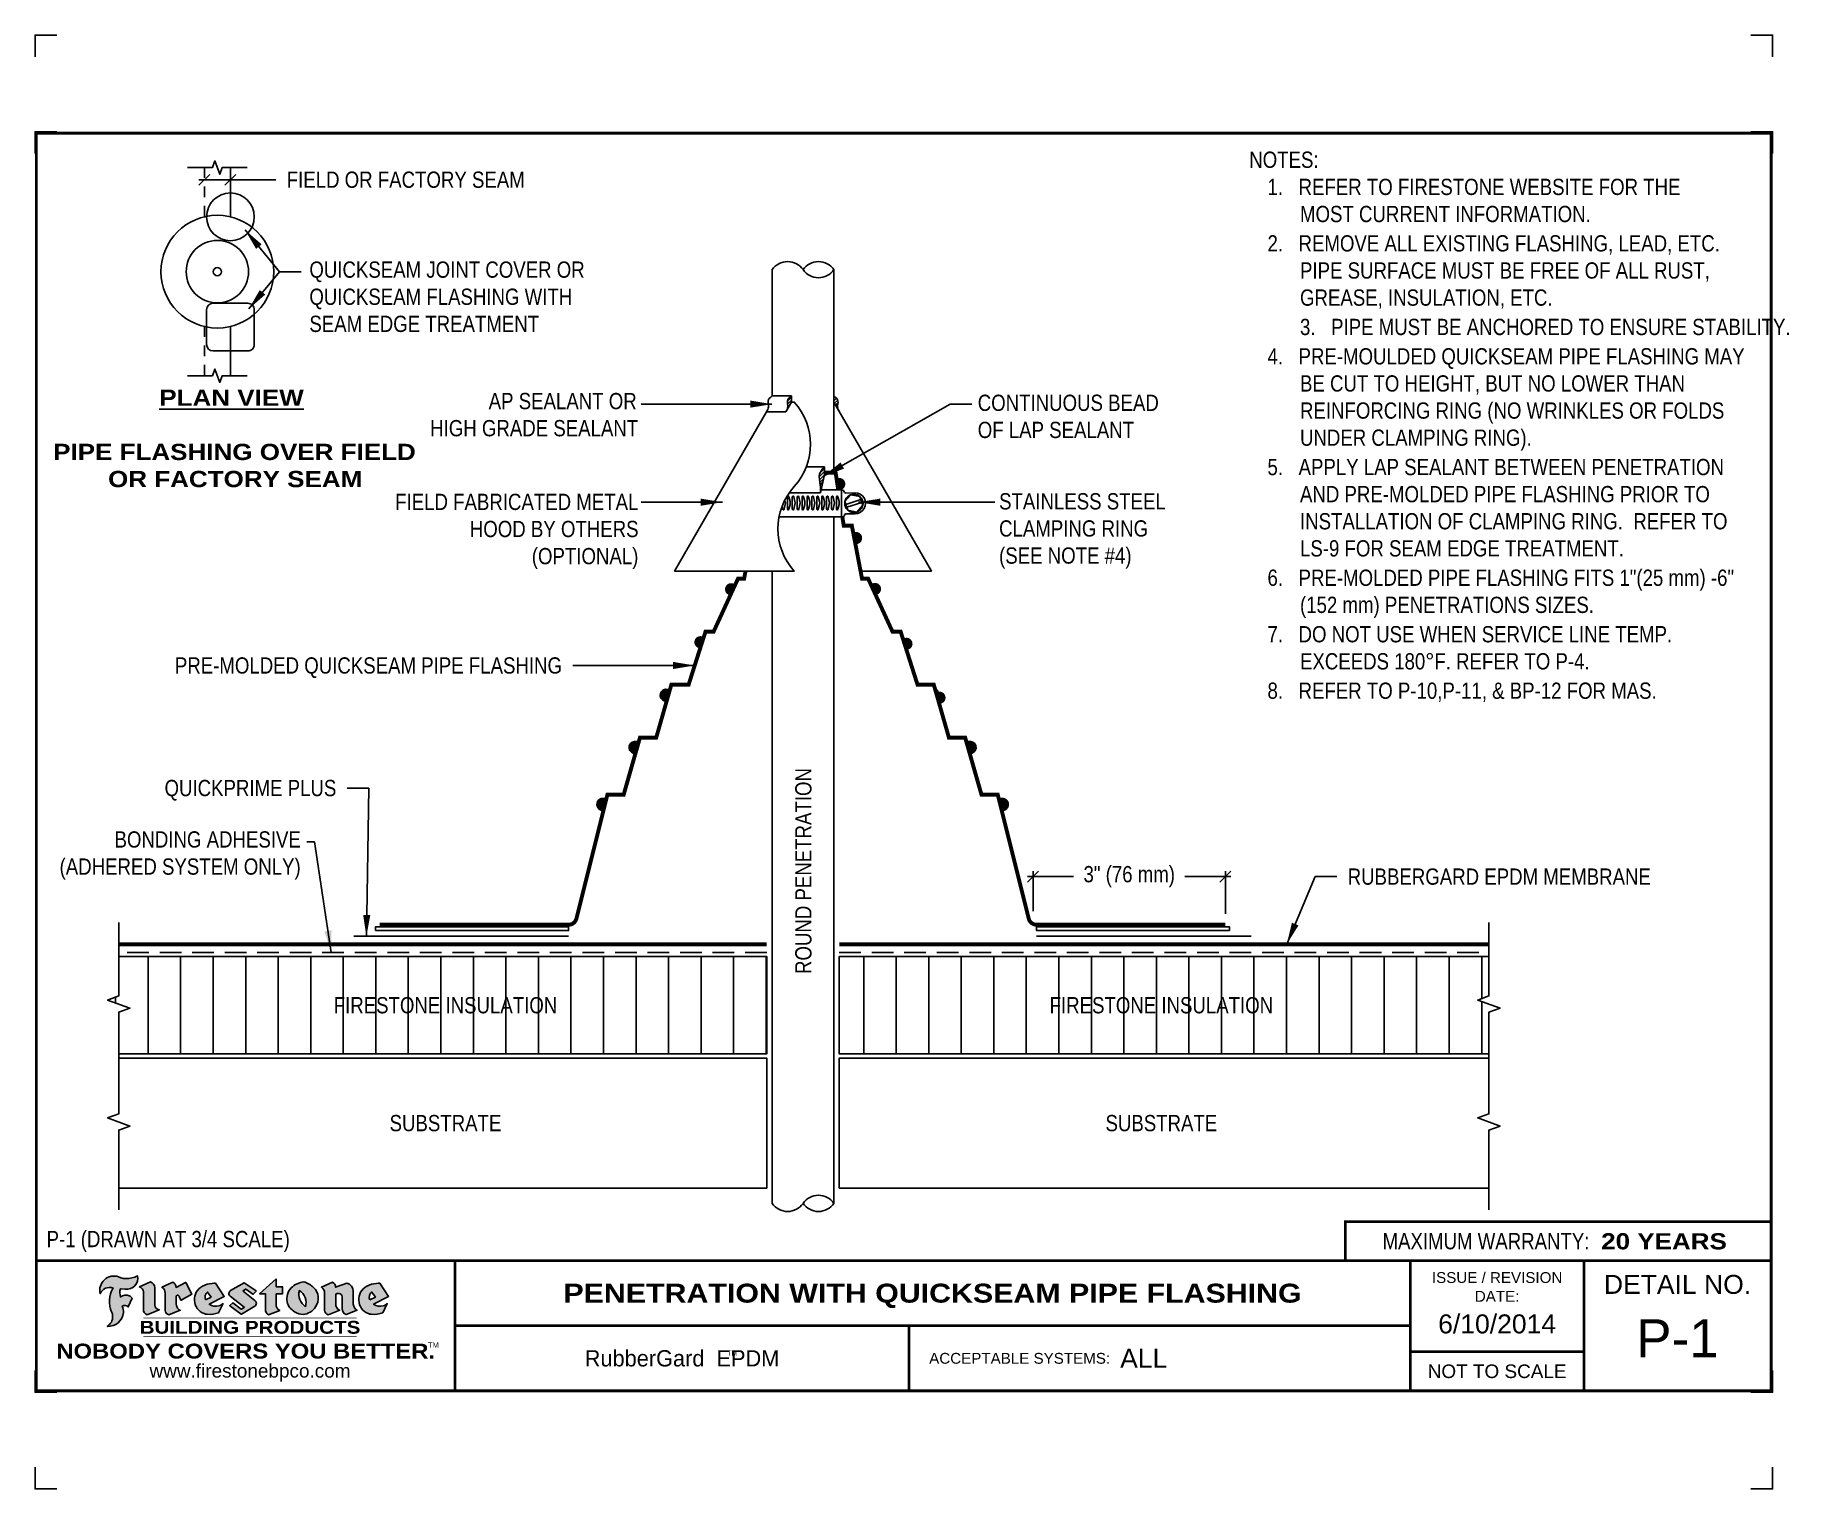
# Model space of a CAD drawing. Header units: inches. Extents: x 99.4 to 119.7, y -266 to -249.2.
import ezdxf
from ezdxf.enums import TextEntityAlignment as Align

# ---------------------------------------------------------------- set-up
doc = ezdxf.new("R2010")
doc.units = ezdxf.units.IN
doc.header["$MEASUREMENT"] = 0
doc.linetypes.add('HIDDEN', pattern=[0.375, 0.25, -0.125])
doc.linetypes.add('HIDDEN2', pattern=[0.1875, 0.125, -0.0625])
doc.layers.get('0').update_dxf_attribs({"linetype": 'CONTINUOUS'})
doc.layers.get('DEFPOINTS').update_dxf_attribs({"linetype": 'CONTINUOUS'})
for name, color, linetype in [('FSBP-ACCESSORY-OTHER', 7, 'CONTINUOUS'), ('FSBP-ADHESIVE', 1, 'HIDDEN'), ('FSBP-ANNO-NOTE', 7, 'CONTINUOUS'), ('FSBP-INSULATION', 7, 'CONTINUOUS'), ('FSBP-MEMBRANE', 7, 'CONTINUOUS'), ('FSBP-OTHER', 7, 'CONTINUOUS'), ('FSBP-SEALANTS', 1, 'CONTINUOUS'), ('FSBP-SUBSTRATE-GENERIC', 9, 'CONTINUOUS'), ('FSBP-TTLB', 7, 'CONTINUOUS'), ('FSBP-TTLB-BORDER', 7, 'CONTINUOUS'), ('FSBP-TTLB-TEXT', 7, 'CONTINUOUS')]:
    doc.layers.add(name, color=color, linetype=linetype)
doc.styles.add('FSBP_ARIAL', font='arial.ttf')
doc.styles.add('FSBP_ARIAL_BOLD', font='')
doc.styles.add('FSBP_ARIAL_NAR', font='ARIALN.TTF')
doc.styles.add('FSBP_BANKGOTHIC', font='bgothm.ttf')
doc.styles.get('FSBP_ARIAL_BOLD').set_extended_font_data('Arial Black')
doc.linetypes.add('ZIGZAG', pattern='A,0.0001,-0.2,[131,ltypeshp.shx,S=0.2,R=0,X=-0.2,Y=0],-0.4,[131,ltypeshp.shx,S=0.2,R=180,X=0.2,Y=0],-0.2', length=0.8001)
doc.dimstyles.new('FSBP-DIM', dxfattribs={"dimtxt": 0.1875, "dimasz": 0.125, "dimexe": 0.0625, "dimexo": 0.125, "dimgap": 0.125, "dimtad": 0, "dimdec": 0, "dimzin": 1, "dimdsep": 46, "dimlunit": 4, "dimtxsty": 'FSBP_ARIAL_NAR', "dimblk": 'OBLIQUE', "dimcen": 0.09375, "dimdle": 0.0625, "dimclrd": 256, "dimclre": 256, "dimclrt": 256, "dimadec": 0, "dimazin": 0, "dimtfac": 1, "dimtdec": 0, "dimtmove": 1, "dimatfit": 3, "dimfxl": 1, "dimtolj": 1, "dimtzin": 0, "dimlwd": -1, "dimlwe": -1, "dimarcsym": 0})
doc.dimstyles.new('FSBP-LEADER', dxfattribs={"dimtxt": 0.1875, "dimasz": 0.25, "dimexe": 0.0625, "dimexo": 0.125, "dimgap": 0.125, "dimtad": 0, "dimtih": 1, "dimtoh": 1, "dimdec": 4, "dimzin": 0, "dimdsep": 46, "dimlunit": 4, "dimtxsty": 'FSBP_ARIAL_NAR', "dimcen": 0.09375, "dimclrd": 256, "dimclre": 256, "dimclrt": 256, "dimadec": 0, "dimazin": 0, "dimtfac": 1, "dimtdec": 4, "dimtofl": 0, "dimtmove": 0, "dimatfit": 3, "dimfxl": 1, "dimtolj": 1, "dimtzin": 0, "dimlwd": -1, "dimlwe": -1, "dimarcsym": 0})
pattern_1 = [(45, (-129.4999999999994, -246.5403761709706), (-0.01767766952966369, 0.01767766952966369), [])]
pattern_2 = [(90, (-129.4999999999994, -246.5403761709706), (-0.375, 2.296136913416957e-17), [])]

msp = doc.modelspace()

# ---------------------------------------------------------------- texts
at = {"layer": 'DEFPOINTS', "style": 'FSBP_ARIAL_NAR'}
msp.add_text('P-1 (DRAWN AT 3/4 SCALE)', height=0.1875, dxfattribs=at).set_placement((99.57985848453, -263.0953146094641), align=Align.MIDDLE_LEFT)
at = {"layer": 'FSBP-ANNO-NOTE', "style": 'FSBP_ARIAL_NAR'}
for s, p in [('NOTES:', (113.4455512306313, -250.6515048462925)), ('RUBBERGARD EPDM MEMBRANE', (114.5802981076287, -258.9166216293415))]:
    msp.add_text(s, height=0.1875, dxfattribs=at).set_placement(p, align=Align.MIDDLE_LEFT)
for s, p in [('PRE-MOLDED QUICKSEAM PIPE FLASHING', (105.5219992531473, -256.4823350010889)), ('QUICKPRIME PLUS', (102.9203129833489, -257.895439654892))]:
    msp.add_text(s, height=0.1875, dxfattribs=at).set_placement(p, align=Align.MIDDLE_RIGHT)
msp.add_text('ROUND PENETRATION', height=0.1875, rotation=90, dxfattribs=at).set_placement((108.3046555186558, -258.8522870765339), align=Align.MIDDLE)
for s, p in [('FIRESTONE INSULATION', (104.178596523997, -260.3992763357758)), ('FIRESTONE INSULATION', (112.4324168756773, -260.3992763357758)), ('SUBSTRATE', (104.178596523997, -261.7586513357758)), ('SUBSTRATE', (112.4324168756775, -261.7586513357758))]:
    msp.add_text(s, height=0.1875, dxfattribs=at).set_placement(p, align=Align.MIDDLE_CENTER)
at = {"layer": 'FSBP-ANNO-NOTE', "char_height": 0.1875, "attachment_point": 1}
for s, width, gutter_width, heights, insert, style in [('\\pi-0.375,l0.375,t0.1875,0.375;1.   REFER TO FIRESTONE WEBSITE FOR THE                MOST CURRENT INFORMATION.\\P{\\H0.083333x;\\P\\pt0.375;}2.   REMOVE ALL EXISTING FLASHING, LEAD, ETC.\\P\\pi0;PIPE SURFACE MUST BE FREE OF ALL RUST, GREASE, INSULATION, ETC.\\P{\\H0.083333x;\\P\\pl0,tz;}3.   PIPE MUST BE ANCHORED TO ENSURE STABILITY.\\P\\pi-0.375,l0.375,t0.375;{\\H0.083333x;\\P}4.   PRE-MOULDED QUICKSEAM PIPE FLASHING MAY BE CUT TO HEIGHT, BUT NO LOWER THAN REINFORCING RING (NO WRINKLES OR FOLDS UNDER CLAMPING RING).\\P{\\H0.083333x;\\P}5.   APPLY LAP SEALANT BETWEEN PENETRATION AND PRE-MOLDED PIPE FLASHING PRIOR TO INSTALLATION OF CLAMPING RING.  REFER TO LS-9 FOR SEAM EDGE TREATMENT.\\P{\\H0.083333x;\\P}6.   PRE-MOLDED PIPE FLASHING FITS 1"(25 mm) -6" (152 mm) PENETRATIONS SIZES.\\P{\\H0.083333x;\\P}7.   DO NOT USE WHEN SERVICE LINE TEMP. EXCEEDS 180°F. REFER TO P-4.\\P{\\H0.083333x;\\P}8.   REFER TO P-10,P-11, & BP-12 FOR MAS.', 5.725847310714016, 23.08110225731588, [6.629375726957734], (113.6556663373812, -250.8709417886049), 'FSBP_ARIAL_NAR'), ('QUICKSEAM JOINT COVER OR \\PQUICKSEAM FLASHING WITH\\PSEAM EDGE TREATMENT', 3.204377227715867, 5, [0.9424001422117703], (102.6094299870909, -251.8248495077391), 'FSBP_ARIAL_NAR'), ('\\pi1.2497;{\\LPLAN VIEW\\P\\pi2.0554;}\\P\\pi0.025751;PIPE FLASHING OVER FIELD \\P\\pi0.65872;OR FACTORY SEAM ', 4.110760985469824, 5, [1.14257590329726], (99.62959166717337, -253.3014517642205), 'FSBP_ARIAL_BOLD'), ('\\pi0.88218;AP SEALANT OR \\P\\pi0.20777;HIGH GRADE SEALANT', 2.586053931721068, 5, [0.5562135798888368], (103.7944810908411, -253.3402548739078), 'FSBP_ARIAL_NAR'), ('CONTINUOUS BEAD \\POF LAP SEALANT', 2.160971013515848, 5, [0.6092094645426334], (110.3152712828782, -253.3603298220898), 'FSBP_ARIAL_NAR'), ('\\pi0.42603;FIELD FABRICATED METAL \\P\\pi1.2868;HOOD BY OTHERS\\P\\pi2.0011;(OPTIONAL)', 3.204377227715867, 5, [0.9424001422117703], (103.1726480497644, -254.5025422858083), 'FSBP_ARIAL_NAR'), ('STAINLESS STEEL CLAMPING RING\\P(SEE NOTE #4)', 2.160971013515848, 5, [0.9766802961874566], (110.5613364950959, -254.4962259602572), 'FSBP_ARIAL_NAR'), ('\\pi0.6879;BONDING ADHESIVE \\P\\pi0.05429;(ADHERED SYSTEM ONLY)', 2.808595629131077, 5, [0.9424001422117703], (99.67531982872057, -258.3944549329412), 'FSBP_ARIAL_NAR')]:
    msp.add_mtext_dynamic_manual_height_columns(s, width=width, gutter_width=gutter_width, heights=heights, dxfattribs=dict(at, insert=insert, style=style))

# ---------------------------------------------------------------- blocks, each defined once
blk = doc.blocks.new('_OBLIQUE')
at = {"color": 0, "linetype": 'ByBlock'}
blk.add_line((-0.5, -0.5), (0.5, 0.5), dxfattribs=at)
blk = doc.blocks.new('*D4')
at = {"layer": 'DEFPOINTS', "color": 0, "transparency": 16777216}
for p in [(110.9530896023467, -258.9166216293414), (110.9530896023467, -259.4405893300147), (113.170650778941, -259.4714638357757)]:
    blk.add_point(p, dxfattribs=at)
at = {"layer": 'FSBP-ANNO-NOTE', "transparency": 16777216}
for p, q in [((110.8905896023467, -258.9166216293414), (111.4202219982837, -258.9166216293414)), ((110.9530896023467, -259.3155893300147), (110.9530896023467, -258.8541216293414)), ((113.233150778941, -258.9166216293414), (112.703518383004, -258.9166216293414)), ((113.170650778941, -259.3464638357757), (113.170650778941, -258.8541216293414))]:
    blk.add_line(p, q, dxfattribs=at)
at = {"layer": 'FSBP-ANNO-NOTE', "transparency": 16777216, "xscale": 0.125, "yscale": 0.125, "zscale": 0.125, "rotation": 180}
blk.add_blockref('_OBLIQUE', (110.9530896023467, -258.9166216293414), dxfattribs=at)
at = {"layer": 'FSBP-ANNO-NOTE', "transparency": 16777216, "xscale": 0.125, "yscale": 0.125, "zscale": 0.125}
blk.add_blockref('_OBLIQUE', (113.170650778941, -258.9166216293414), dxfattribs=at)
at = {"layer": 'FSBP-ANNO-NOTE', "transparency": 16777216, "insert": (112.0618701906438, -258.9166216293414), "char_height": 0.1875, "attachment_point": 5, "style": 'FSBP_ARIAL_NAR'}
blk.add_mtext('\\A1;3" (76 mm)', dxfattribs=at)
blk = doc.blocks.new('TTLB-EPDM_1')
at = {"layer": 'FSBP-TTLB-TEXT'}
h = blk.add_hatch(color=1, dxfattribs=at)
edge = h.paths.add_edge_path()
edge.add_arc((1.037309769669573, -0.1982514792917306), 0.1319107607348553, 264.0410451462098, 370.3106169565175)
edge.add_arc((1.027551646585694, 0.1214293576525799), 0.3273056962876235, 270.05058356628535, 295.23459397187514, ccw=False)
edge.add_arc((1.022801957313345, -0.06680179986895154), 0.1391656561713503, 249.3281275763668, 272.0749124149863, ccw=False)
edge.add_line((0.9736743133014443, -0.1970076156048179), (0.9474927838574558, -0.1852745150568325))
edge.add_arc((0.8939498971398288, -0.3394262635682071), 0.1631857907024099, 70.84590087378872, 194.3325259843273)
edge.add_arc((0.8444260109029493, -0.4259936440910768), 0.1179914261095279, 70.96950098067128, 156.9641407594482, ccw=False)
edge.add_arc((1.153141409296894, -0.4684497516079468), 0.3110405457095052, 150.3231137483159, 203.2084295854517)
edge.add_arc((0.7562495500622943, -0.6412608153899899), 0.1218587156617311, 0.8849157075190988, 24.34668939894999, ccw=False)
edge.add_arc((0.7493781665697374, -0.6475258110744375), 0.1289731377238325, -58.36655102076742, 3.6216782311386737, ccw=False)
edge.add_arc((0.8256699029544474, -0.5792158350996106), 0.1783301886510354, 267.2205474105585, 354.1381621173521)
edge.add_arc((0.7903121048625305, -0.6011409294291745), 0.212787892960859, 0.9996158580669322, 21.00503380861244)
edge.add_arc((1.01880712263941, -0.5666691048185161), 0.05136395668415847, 40.82117713173261, 125.52727787225791, ccw=False)
edge.add_line((1.057676976260041, -0.5330924682126437), (1.102776947655911, -0.4308018311949837))
edge.add_arc((1.040858222524664, -0.4699705673995949), 0.07326744446031509, 32.31675181867256, 66.31481236598174)
edge.add_arc((1.032262518825329, -0.5063316993097662), 0.1102246948011782, 69.8179132332389, 125.254734720681)
edge.add_arc((1.127708877207287, -0.368959353531244), 0.1659710644737306, 164.1569669952081, 196.5811013160487, ccw=False)
edge.add_line((0.9680425188342383, -0.3236487780942383), (1.023615334387159, -0.3294494641845773))
h = blk.add_hatch(color=1, dxfattribs=at)
edge = h.paths.add_edge_path()
edge.add_line((1.275239419159561, -0.6223407783464694), (1.415345367376062, -0.5660418822574371))
edge.add_arc((1.421019305783958, -0.5090099247487757), 0.05731350411836949, 181.9717871001989, 264.31851000495806, ccw=False)
edge.add_line((1.363739737527226, -0.5109819325197265), (1.363412352251203, -0.3102363679013962))
edge.add_arc((1.294263659668751, -0.3103491388303989), 0.06914878453844908, 0.0934405599591014, 72.42834396969012)
edge.add_line((1.315139561173908, -0.2444268274366692), (1.186839444240604, -0.3024209471341379))
edge.add_arc((1.175246268095289, -0.3585110609420917), 0.05727567197445628, -0.017399788185912257, 78.322067691347, ccw=False)
edge.add_line((1.232521937428658, -0.3585284546236807), (1.232574268422297, -0.555126496687123))
edge.add_arc((1.305699496415486, -0.5558575689677219), 0.07312888236350451, 179.4272023230205, 245.3845503102953)
h = blk.add_hatch(color=1, dxfattribs=at)
edge = h.paths.add_edge_path()
edge.add_line((1.792026821926584, -0.3839679064720229), (1.722158956877934, -0.2518542302253621))
edge.add_arc((1.720119655279638, -0.2529327078887852), 0.002306916790721817, 27.87197133405656, 117.3766794470751)
edge.add_line((1.719058846382097, -0.250884159729182), (1.610638460368705, -0.3070279753467702))
edge.add_arc((1.547088841662962, -0.3061026658494403), 0.06355635479880145, 359.165808011073, 425.8793658831422)
edge.add_line((1.573061729235633, -0.2480956029480268), (1.446879247402876, -0.3051325108639702))
edge.add_arc((1.407812067100189, -0.370357133046621), 0.07602957263902092, -3.441403975725109, 59.07992244284969, ccw=False)
edge.add_line((1.483704536400296, -0.3749210150788969), (1.483704536400296, -0.5723838140635706))
edge.add_arc((1.54053746518044, -0.568254406115083), 0.05698275005415228, 184.1557352478595, 255.3066498366543)
edge.add_line((1.526084036778343, -0.6233736605654059), (1.657291340682093, -0.570650514527486))
edge.add_arc((1.688298576827198, -0.5021390388423987), 0.0752015358480571, 207.5160880841914, 245.649226723163, ccw=False)
edge.add_arc((1.721050197024907, -0.4914488168456328), 0.1093332836229113, 179.4823365255141, 204.5537900001094, ccw=False)
edge.add_line((1.611721375809452, -0.4904610114968335), (1.611721375809452, -0.4126404716788983))
edge.add_arc((1.628589765097195, -0.414159299036043), 0.01693662875851176, 28.356188110622725, 174.8549701683585, ccw=False)
edge.add_arc((1.627340435522395, -0.4197189881350504), 0.02111886817708033, 22.216893572439517, 40.10213956426492, ccw=False)
edge.add_line((1.646891420738257, -0.4117336534413738), (1.666638796144639, -0.4549750258192233))
edge.add_arc((1.668737246926742, -0.4540167099035481), 0.002306916790685496, 204.545128184284, 299.6323508190091)
edge.add_line((1.669877862091766, -0.4560219186518992), (1.791128135493295, -0.3870515928837648))
edge.add_line((1.791128135493295, -0.3870515928837648), (1.792026821926584, -0.3839679064720229))
h = blk.add_hatch(color=1, dxfattribs=at)
h.paths.add_polyline_path([(2.063388732080512, -0.2583237030618903, 0.02524281661523788), (2.025024361750752, -0.2610532129309178, 0.1213611957758757), (1.901773912052249, -0.3008158885520373, 0.6151668103976068), (1.93274136141747, -0.6099060679591872, 0.05306812109568645), (1.967936229862175, -0.617865745600497, 0.1150932231766138), (2.099126721549737, -0.5994933789882708), (2.151195569562105, -0.4944891916583316, -0.08755405562188731), (2.104230609512001, -0.5187113292177372, -0.265591761123442), (1.992692314386659, -0.5010701623316862), (2.165347897647223, -0.4141184325909109, 0.4518949533370738), (2.166222728871162, -0.4107679608846269)])
h.paths.add_polyline_path([(2.014217313945437, -0.4188965037300676), (1.951113654018855, -0.4515330109460507, -0.3720533890450154), (1.973177450672722, -0.3607130665457561)], flags=16)
h = blk.add_hatch(color=1, dxfattribs=at)
edge = h.paths.add_edge_path()
edge.add_arc((2.260407392426802, -0.3775796671688782), 0.04152450223225729, 123.20805433950699, 232.2027298779723, ccw=False)
edge.add_line((2.237665217914071, -0.3428366421988329), (2.393535971665983, -0.2540943745380986))
edge.add_arc((2.394677353533142, -0.2560991469722482), 0.002306916790741334, 55.64644466176611, 119.65426054492559, ccw=False)
edge.add_line((2.395979141996861, -0.2541946229174954), (2.531809646140459, -0.3470380726374032))
edge.add_arc((2.530468902927946, -0.3489153772789875), 0.002306916790700397, -42.731101238422525, 54.4661353739603, ccw=False)
edge.add_line((2.532163440279987, -0.3504807552658491), (2.498457913851155, -0.3869673252714421))
edge.add_arc((2.496763376499139, -0.3854019472845934), 0.002306916790672934, 233.7527076894875, 317.26889876138785, ccw=False)
edge.add_line((2.495399362263356, -0.38726241234572), (2.413849913492982, -0.3274738082119626))
edge.add_arc((2.412485899257181, -0.3293342732731342), 0.002306916790720064, 53.75270768979358, 124.4135619297835)
edge.add_line((2.41118211687575, -0.3274311136421062), (2.382933981293377, -0.346782838468144))
edge.add_arc((2.38423776367478, -0.3486859980991606), 0.002306916790694898, 124.4135619293799, 231.8459020253626)
edge.add_line((2.382812599816248, -0.3505000469010184), (2.519899969301207, -0.4581994452042721))
edge.add_arc((2.494247019847682, -0.4908523236374461), 0.04152450223225742, -55.21225898295222, 51.84590202520428, ccw=False)
edge.add_line((2.517938320565804, -0.5249552055672808), (2.364434947484597, -0.6179520922513717))
edge.add_arc((2.36323960192349, -0.6159790200102006), 0.002306916790726996, 233.2955624372927, 301.20872157023314, ccw=False)
edge.add_line((2.361860787187538, -0.6178285429225383), (2.231266621301074, -0.5204709167214361))
edge.add_arc((2.232647938930649, -0.5186232623475259), 0.002306916790697672, 135.5134179846393, 233.21798691998708, ccw=False)
edge.add_line((2.231002150870836, -0.5170067083764565), (2.262839375599356, -0.4845937328397696))
edge.add_arc((2.264485163659225, -0.4862102868108537), 0.002306916790748497, 53.0352839999411, 135.513417985369, ccw=False)
edge.add_line((2.265872365996302, -0.4843670465239001), (2.361834678328762, -0.5565872257804898))
edge.add_arc((2.363221880665761, -0.5547439854936304), 0.002306916790627066, 233.0352840000685, 302.2362632414394)
edge.add_line((2.36445241715569, -0.5566953042850713), (2.39428499383348, -0.5378823484768844))
edge.add_arc((2.393054457343549, -0.5359310296853765), 0.002306916790685166, 302.2362632406177, 412.2027298768422)
edge.add_line((2.394468296066179, -0.5341081404551886), (2.234958295420142, -0.4103916733127022))
h = blk.add_hatch(color=1, dxfattribs=at)
edge = h.paths.add_edge_path()
edge.add_line((2.763460561272041, -0.2072496393923444), (2.763460561272041, -0.2969520779963801))
edge.add_arc((2.765767478062699, -0.2969520779963943), 0.00230691679065842, 179.9999999996471, 269.9999999996471)
edge.add_line((2.765767478062685, -0.2992589947870528), (2.835417693520355, -0.2992589947870528))
edge.add_arc((2.835417693520355, -0.3015659115777538), 0.002306916790701052, 0, 90, ccw=False)
edge.add_line((2.837724610311056, -0.3015659115777538), (2.837724610311056, -0.3790761307453892))
edge.add_arc((2.83541769352037, -0.3790761307453749), 0.002306916790686842, 269.99999999964706, 359.99999999964706, ccw=False)
edge.add_line((2.835417693520355, -0.3813830475360618), (2.765767478062685, -0.3813830475360618))
edge.add_arc((2.765767478062699, -0.3836899643267202), 0.00230691679065842, 90.00000000035294, 180.0000000003529)
edge.add_line((2.763460561272041, -0.3836899643267344), (2.763460561272041, -0.5033995910642801))
edge.add_arc((2.836735953378943, -0.5071368822038516), 0.07337063740681413, 177.0802527808789, 245.3249543133826)
edge.add_line((2.806105814540615, -0.5738080530967267), (2.674529557384915, -0.6226036013049594))
edge.add_arc((2.708610405062069, -0.564298408791804), 0.06753517344606039, 177.0345319916277, 239.6926428024901, ccw=False)
edge.add_line((2.641165668230087, -0.560804539009709), (2.641165668230087, -0.3836899643267344))
edge.add_arc((2.638858751439429, -0.3836899643267202), 0.00230691679065842, 359.9999999996471, 449.999999999647)
edge.add_line((2.638858751439443, -0.3813830475360618), (2.572857950769389, -0.3813830475360618))
edge.add_line((2.572857950769389, -0.3813830475360618), (2.763460561272041, -0.2072496393923444))
h = blk.add_hatch(color=1, dxfattribs=at)
edge = h.paths.add_edge_path(flags=16)
edge.add_arc((2.940363509127394, -0.4847985213681437), 0.1684614578629418, 344.5558804047865, 417.0140046669545)
edge.add_arc((3.194458079644619, -0.3883534532477785), 0.1684614578629414, 164.5558804047864, 237.0140046669546)
edge = h.paths.add_edge_path()
edge.add_arc((3.069375116502199, -0.4399344555144872), 0.1828726885096673, 136.0914512150047, 191.213418978326)
edge.add_arc((3.064939550433406, -0.4318234379590333), 0.1803148804748503, 194.0167254156723, 240.6663730831859)
edge.add_arc((3.098047041778981, -0.3845058757092554), 0.2378525180183701, 239.2975390661776, 264.2889872773176)
edge.add_arc((3.04884478212623, -0.4190232383793012), 0.203760689247156, 277.1986764832036, 326.503572961274)
edge.add_arc((3.077739326803546, -0.4341046616465112), 0.171374865791709, 325.3768876809902, 406.3828327799087)
edge.add_arc((3.011839488065919, -0.4896144380417797), 0.2571945645850002, 44.28462553519766, 73.82901434867304)
edge.add_arc((3.117152499586992, -0.4983433120546693), 0.2579560664039132, 97.50292863483666, 134.1039137579027)
h = blk.add_hatch(color=1, dxfattribs=at)
edge = h.paths.add_edge_path()
edge.add_line((3.322690228557462, -0.5721896537377091), (3.322690228557462, -0.3749210150788969))
edge.add_arc((3.246797759257384, -0.3703571330465745), 0.076029572638996, 356.5585960242387, 419.0799224428129)
edge.add_line((3.285864939560099, -0.3051325108639702), (3.412047421392799, -0.2480956029480268))
edge.add_arc((3.386074533820159, -0.3061026658494941), 0.06355635479883807, 0.3962622833877276, 65.87936588318718, ccw=False)
edge.add_line((3.449629368605429, -0.3056631084210863), (3.580526418688805, -0.2593848434574539))
edge.add_arc((3.555744121700958, -0.3530904070730321), 0.09692726601172152, 2.366977007666776, 75.18615851992018, ccw=False)
edge.add_line((3.652588689330287, -0.3490873311063041), (3.652588689330287, -0.4883770011386872))
edge.add_arc((3.761877549389556, -0.4914934052703811), 0.1093332836229047, 178.3666365323574, 204.5537900000422)
edge.add_arc((3.729125929191727, -0.5021836272670953), 0.07520153584796169, 207.5160880841711, 245.2240541443093)
edge.add_line((3.697611150971852, -0.5704631245385627), (3.572585913552643, -0.6207021253773775))
edge.add_arc((3.59534718600759, -0.5526356419907701), 0.07177131519198746, 180.3328587115751, 251.51018566665869, ccw=False)
edge.add_line((3.523577081955409, -0.5530525936986663), (3.523577081955409, -0.4153032515383615))
edge.add_arc((3.486319529276879, -0.4148773504126441), 0.0372599868942854, 359.3450650296066, 449.0500281941028)
edge.add_arc((3.482769874121713, -0.4419622099033496), 0.06447454900600783, 86.29402372314017, 119.8211331593848)
edge.add_line((3.450707067966732, -0.3860252459975726), (3.450707067966732, -0.4904610114968335))
edge.add_arc((3.560035889182251, -0.491448816845647), 0.1093332836229751, 179.4823365255069, 204.5537900001023)
edge.add_arc((3.527284268984408, -0.5021390388424952), 0.07520153584796385, 207.5160880841699, 245.6492267231416)
edge.add_line((3.496277032839316, -0.570650514527486), (3.365069728935509, -0.6233736605654059))
edge.add_arc((3.37950248606194, -0.5682868177318081), 0.05694615642555727, 183.9298782390169, 255.318496325343, ccw=False)
h = blk.add_hatch(color=1, dxfattribs=at)
h.paths.add_polyline_path([(3.957695472291277, -0.2583237030618903, 0.02524281661523822), (3.919331101961575, -0.2610532129309178, 0.1085638477195505), (3.807890832595604, -0.2939221658134414, 0.6425897848490651), (3.827048101628293, -0.6099060679591872, 0.05306812109569052), (3.862242970072884, -0.617865745600497, 0.1150932231766133), (3.993433461760503, -0.5994933789882708), (4.045502309772871, -0.4944891916583316, -0.08755405562189084), (3.998537349722767, -0.5187113292177372, -0.2655917611234366), (3.886999054597368, -0.5010701623316862), (4.059654637857989, -0.4141184325909109, 0.4518949533370731), (4.060529469081928, -0.4107679608846269)])
h.paths.add_polyline_path([(3.90852405415626, -0.4188965037300676), (3.845420394229677, -0.4515330109460507, -0.3720533890450147), (3.867484190883488, -0.3607130665457561)], flags=16)
at = {"layer": 'DEFPOINTS', "linetype": 'Continuous', "ltscale": 1.75}
for points in [[(-0.015625, 13.88083333333333), (-0.015625, 14.13083333333333), (0.234375, 14.13083333333333)], [(20.01562500000003, 13.88083333333333), (20.01562500000003, 14.13083333333333), (19.76562500000003, 14.13083333333333)], [(-0.015625, -2.380833333333342), (-0.015625, -2.630833333333342), (0.234375, -2.630833333333342)], [(20.01562500000003, -2.380833333333342), (20.01562500000003, -2.630833333333342), (19.76562500000003, -2.630833333333342)]]:
    blk.add_lwpolyline(points, dxfattribs=at)
at = {"layer": 'DEFPOINTS', "color": 1}
for points in [[(0.234375, 13.015625), (-0.015625, 13.015625), (-0.015625, 12.765625)], [(20.015625, 12.765625), (20.015625, 13.015625), (19.765625, 13.015625)], [(0.234375, -1.515625), (-0.015625, -1.515625), (-0.015625, -1.265625)], [(20.015625, -1.265625), (20.015625, -1.515625), (19.765625, -1.515625)]]:
    blk.add_lwpolyline(points, dxfattribs=at)
at = {"layer": 'FSBP-TTLB', "const_width": 0.03125}
blk.add_lwpolyline([(15.09028770518938, 0), (20, 0), (20, 0.4512598240669945), (15.09028770518938, 0.4512598240669945)], close=True, dxfattribs=at)
for points in [[(0, 0), (0, -1.5), (20, -1.5), (20, 0), (0, 0)], [(4.825208527206769, 0), (4.825208527206769, -0.75)], [(15.84028770518938, 0), (15.84028770518938, -1.5)], [(17.84110496735593, 0), (17.84110496735593, -1.5)], [(20, 0), (20, -1.5)], [(4.825208527206769, -0.75), (15.84028770518938, -0.75)], [(4.825208527206769, -0.75), (4.825208527206769, -1.5)], [(15.84028770518938, -1.048740175933006), (17.84110496735593, -1.048740175933006)]]:
    blk.add_lwpolyline(points, dxfattribs=at)
at = {"layer": 'FSBP-TTLB-BORDER', "const_width": 0.03125}
blk.add_lwpolyline([(20, 0), (20, 13), (0, 13), (0, 0)], dxfattribs=at)
at = {"layer": 'FSBP-TTLB-TEXT', "color": 1}
blk.add_line((0.7358432058323388, -0.379822754145593), (0.7358432058323388, -0.379822754145593), dxfattribs=at)
for points in [[(1.023615323725323, -0.3294494630716969, 0.5000510906601082), (1.167090420776901, -0.1746414942047778, -0.1103304102359608), (1.027840608309816, -0.2058762110801382, -0.09957876667165425), (0.9736743133014443, -0.1970076156048179), (0.9474927838574558, -0.1852745150568325, 0.5978159689075124), (0.7358432058323388, -0.379822754145593, -0.3938834584182213), (0.8828996422548698, -0.3144510229727047, 0.2349406564350952), (0.86727108227484, -0.5910237178633082, -0.1027304183841549), (0.8780937320133262, -0.6393788197974146, -0.2772692352614086), (0.8170223912655956, -0.7573362346216896, 0.3985429150902959), (1.003067614090241, -0.5974286950643517, 0.0875124847930418), (0.9889600163401155, -0.5248671157293501, -0.3874031597924062), (1.057676976260041, -0.5330924682126437), (1.102776947655911, -0.4308018311949837, 0.1494423498871741), (1.07029056398062, -0.4028746979725923, 0.2467195073738216), (0.9686394281704906, -0.4163228904100862, -0.1424285161541127), (0.9680425188342383, -0.3236487780942383), (1.023615334387159, -0.3294494641845773)], [(2.166222728871162, -0.4107679608846269), (2.063388732080512, -0.2583237030618903, 0.02524281661523788), (2.025024361750752, -0.2610532129309178, 0.1085638477195265), (1.913584092384895, -0.2939221658134414, 0.6425897848491228), (1.93274136141747, -0.6099060679591872, 0.05306812109568648), (1.967936229862175, -0.617865745600497, 0.1150932231766137), (2.099126721549737, -0.5994933789882708), (2.151195569562105, -0.4944891916583316, -0.0875540556218873), (2.104230609512001, -0.5187113292177372, -0.2655917611234418), (1.992692314386659, -0.5010701623316862), (2.165347897647223, -0.4141184325909109)], [(2.763460561272041, -0.2072496393923444), (2.763460561272041, -0.2969520779963801, 0.4142135623730958), (2.765767478062685, -0.2992589947870528), (2.835417693520355, -0.2992589947870528, -0.414213562373095), (2.837724610311056, -0.3015659115777538), (2.837724610311056, -0.3790761307453892, -0.4142135623730938), (2.835417693520355, -0.3813830475360618), (2.765767478062685, -0.3813830475360618, 0.4142135623730958), (2.763460561272041, -0.3836899643267344), (2.763460561272041, -0.5033995910642801, 0.3068985753588853), (2.806105814540615, -0.5738080530967267), (2.674529557384915, -0.6226036013049594, -0.2804194150632976), (2.641165668230087, -0.560804539009709), (2.641165668230087, -0.3836899643267344, 0.414213562373095), (2.638858751439443, -0.3813830475360618), (2.572857950769389, -0.3813830475360618), (2.763460561272041, -0.2072496393923444)], [(4.060529469081928, -0.4107679608846269), (3.957695472291277, -0.2583237030618903, 0.02524281661523788), (3.919331101961575, -0.2610532129309178, 0.1085638477195265), (3.807890832595604, -0.2939221658134414, 0.6425897848491228), (3.827048101628293, -0.6099060679591872, 0.05306812109568648), (3.862242970072884, -0.617865745600497, 0.1150932231766137), (3.993433461760503, -0.5994933789882708), (4.045502309772871, -0.4944891916583316, -0.0875540556218873), (3.998537349722767, -0.5187113292177372, -0.2655917611234418), (3.886999054597368, -0.5010701623316862), (4.059654637857989, -0.4141184325909109)], [(4.059654637857989, -0.4141184325909109, 0.4518949533370731), (4.060529469081928, -0.4107679608846269, 0.4518949533370731)]]:
    blk.add_lwpolyline(points, format="xyb", dxfattribs=at)
for points in [[(1.275239419159561, -0.6223407783464694), (1.415345367376062, -0.5660418822574371, -0.3756100036733062), (1.363739737527226, -0.5109819325197265), (1.363412352251203, -0.3102363679013962, 0.3265360292958048), (1.315139561173908, -0.2444268274366692), (1.186839444240604, -0.3024209471341379, -0.3557863980845349), (1.232521937428658, -0.3585284546236807), (1.232574268422297, -0.555126496687123, 0.2960110723418457)], [(1.792026821926584, -0.3839679064720229), (1.722158956877934, -0.2518542302253621, 0.4116839150163434), (1.719058846382097, -0.250884159729182), (1.610638460368705, -0.3070279753467702, 0.2996033003794034), (1.573061729235633, -0.2480956029480268), (1.446879247402876, -0.3051325108639702, -0.2797757560995365), (1.483704536400296, -0.3749210150788969), (1.483704536400296, -0.5723838140635706, 0.320828638474519), (1.526084036778343, -0.6233736605654059), (1.657291340682093, -0.570650514527486, -0.1679398621276611), (1.621603752698661, -0.5368819723450571, -0.1098333365370753), (1.611721375809452, -0.4904610114968335), (1.611721375809452, -0.4126404716788983, -0.743334502655012), (1.64349420176768, -0.4061152228778298, -0.07819791644735608), (1.646891420738257, -0.4117336534413738), (1.666638796144639, -0.4549750258192233, 0.4404648714563479), (1.669877862091766, -0.4560219186518992), (1.791128135493295, -0.3870515928837648)], [(1.951113654018855, -0.4515330109460507), (2.014217313945437, -0.4188965037300676), (1.973177450672722, -0.3607130665457561, 0.3720533890450154)], [(2.234958295420142, -0.4103916733127022, -0.5150044486718882), (2.237665217914071, -0.3428366421988329), (2.393535971665983, -0.2540943745380986, -0.2867822934100265), (2.395979141996861, -0.2541946229174954), (2.531809646140459, -0.3470380726374032, -0.4515027974650387), (2.532163440279987, -0.3504807552658491), (2.498457913851155, -0.3869673252714421, -0.3814439164929681), (2.495399362263356, -0.38726241234572), (2.413849913492982, -0.3274738082119626, 0.3184718635035665), (2.41118211687575, -0.3274311136421062), (2.382933981293377, -0.346782838468144, 0.5064094529656681), (2.382812599816248, -0.3505000469010184), (2.519899969301207, -0.4581994452042721, -0.5043597839115849), (2.517938320565804, -0.5249552055672808), (2.364434947484597, -0.6179520922513717, -0.3053163970316367), (2.361860787187538, -0.6178285429225383), (2.231266621301074, -0.5204709167214361, -0.4541703869768119), (2.231002150870836, -0.5170067083764565), (2.262839375599356, -0.4845937328397696, -0.3762644290664977), (2.265872365996302, -0.4843670465239001), (2.361834678328762, -0.5565872257804898, 0.3114700032088108), (2.36445241715569, -0.5566953042850713), (2.39428499383348, -0.5378823484768844, 0.520381097387146), (2.394468296066179, -0.5341081404551886)], [(2.937624918725987, -0.3131105398334029, 0.2452625673097023), (2.889993533867141, -0.4754966266250307, 0.2064059665179019), (2.976604338974084, -0.5890186876871866, 0.1094800500670344), (3.074378098474654, -0.6211778035979165, 0.2185147641853038), (3.218764944843201, -0.5314757029352819, 0.3689489483072479), (3.195959963110113, -0.3100352223135445, 0.1296305888694145), (3.0834694040758, -0.242595816912754, 0.1610736375384317)], [(3.10274193015772, -0.5296595419651595, 0.3271311138286319), (3.032079658614293, -0.3434924326507627, 0.3271311138286322)], [(3.322690228557462, -0.5721896537377091), (3.322690228557462, -0.3749210150788969, 0.2797757560995341), (3.285864939560099, -0.3051325108639702), (3.412047421392799, -0.2480956029480268, -0.2937618496109166), (3.449629368605429, -0.3056631084210863), (3.580526418688805, -0.2593848434574539, -0.3288760160581939), (3.652588689330287, -0.3490873311063041), (3.652588689330287, -0.4883770011386872, 0.114762897203527), (3.662431105063263, -0.536926560769686, 0.166032965990522), (3.697611150971852, -0.5704631245385627), (3.572585913552643, -0.6207021253773775, -0.3209557512194564), (3.523577081955409, -0.5530525936986663), (3.523577081955409, -0.4153032515383615, 0.4127061514896111), (3.48693727661589, -0.3776224848030694, 0.1473421876160361), (3.450707067966732, -0.3860252459975726), (3.450707067966732, -0.4904610114968335, 0.1098333365370753), (3.460589444855941, -0.5368819723450855, 0.1679398621276611), (3.496277032839316, -0.570650514527486), (3.365069728935509, -0.6233736605654059, -0.3219729545308964), (3.322690228557462, -0.5721896537377091, 29.1476284739)], [(3.845420394229677, -0.4515330109460507), (3.90852405415626, -0.4188965037300676), (3.867484190883488, -0.3607130665457561, 0.3720533890450154)]]:
    blk.add_lwpolyline(points, format="xyb", close=True, dxfattribs=at)
at = {"layer": 'FSBP-TTLB-TEXT'}
for points, const_width in [([(1.233926579809207, -0.6584455781731435), (3.691229482685259, -0.6584455781731577)], 0.0078125), ([(10.06152282927678, -0.75), (10.06152282927678, -1.5)], 0.03125), ([(1.233926579809207, -0.8761560960495984), (3.691229482685259, -0.8761560960495842)], 0.0078125)]:
    blk.add_lwpolyline(points, dxfattribs=dict(at, const_width=const_width))
at = {"layer": 'FSBP-TTLB-TEXT', "color": 1}
for centre, start, end in [((1.789987520328282, -0.3850463841354355), 299.6323508193319, 27.87197133380463), ((2.164310260790558, -0.412058050385383), 296.7304547840455, 34.00233684987403)]:
    blk.add_arc(centre, 0.00230691679068068, start, end, dxfattribs=at)
at = {"layer": 'FSBP-TTLB-TEXT', "style": 'FSBP_ARIAL_NAR'}
blk.add_text('MAXIMUM WARRANTY:', height=0.1875, dxfattribs=at).set_placement((17.90516569312837, 0.2256299120335257), align=Align.MIDDLE_RIGHT)
at = {"layer": 'FSBP-TTLB-TEXT'}
for s, height, style, p in [('ISSUE / REVISION', 0.125, 'FSBP_ARIAL', (16.84069633627263, -0.1938496373466023)), ('DETAIL NO.', 0.21875, 'FSBP_ARIAL', (18.92055248367797, -0.2724398367368792)), ('DATE:', 0.125, 'FSBP_ARIAL', (16.84069633627263, -0.409973105348854)), ('www.firestonebpco.com', 0.15625, 'FSBP_ARIAL', (2.462578031247233, -1.268657306740124)), ('RubberGard  EPDM', 0.1875, 'FSBP_BANKGOTHIC', (7.443365678241776, -1.125)), ('TM', 0.0625, 'FSBP_BANKGOTHIC', (8.023397742165457, -1.062518816683806)), ('NOT TO SCALE', 0.15625, 'FSBP_ARIAL', (16.84069633627263, -1.274370087966503))]:
    blk.add_text(s, height=height, dxfattribs=dict(at, style=style)).set_placement(p, align=Align.MIDDLE_CENTER)
at = {"layer": 'FSBP-TTLB-TEXT', "lineweight": 18, "style": 'FSBP_ARIAL_BOLD'}
blk.add_text('BUILDING PRODUCTS', height=0.1484375, dxfattribs=at).set_placement((2.462578031247233, -0.7673008371113639), align=Align.MIDDLE_CENTER)
at = {"layer": 'FSBP-TTLB-TEXT', "color": 1}
for s, height, style, p in [('NOBODY COVERS YOU BETTER.', 0.171875, 'FSBP_ARIAL_BOLD', (2.412604263603384, -1.041650450587369)), ('TM', 0.0625, 'FSBP_BANKGOTHIC', (4.576671173373001, -0.9725745042934193))]:
    blk.add_text(s, height=height, dxfattribs=dict(at, style=style)).set_placement(p, align=Align.MIDDLE_CENTER)
at = {"layer": 'FSBP-TTLB-TEXT', "style": 'FSBP_ARIAL'}
blk.add_text('ACCEPTABLE SYSTEMS:', height=0.125, dxfattribs=at).set_placement((10.29281281591562, -1.125), align=Align.MIDDLE_LEFT)
at = {"layer": 'FSBP-TTLB-TEXT'}
for tag, height, style, p in [('MAXIMUM_WARRANTY', 0.1875, 'FSBP_ARIAL_BOLD', (18.03987100774941, 0.2240244307510579)), ('ACCPT_SYSTEMS', 0.21875, 'FSBP_ARIAL', (12.49438170418193, -1.125))]:
    blk.add_attdef(tag, text='', height=height, dxfattribs=dict(at, style=style)).set_placement(p, align=Align.MIDDLE_LEFT)
for tag, height, style, p in [('DETAIL_DESCP_LINE_1', 0.21875, 'FSBP_ARIAL_BOLD', (10.33118450231211, -0.3736318192489421)), ('ISSUE_REV_DATE', 0.21875, 'FSBP_ARIAL', (16.84069633627263, -0.7282559425942452)), ('DETAIL_NUMBER', 0.4375, 'FSBP_ARIAL', (18.91941590748775, -0.8931630692489421))]:
    blk.add_attdef(tag, text='', height=height, dxfattribs=dict(at, style=style)).set_placement(p, align=Align.MIDDLE_CENTER)
blk = doc.blocks.new('*D2')
at = {"layer": 'DEFPOINTS', "color": 0, "transparency": 16777216}
for p in [(101.3988639416658, -250.8829961641686), (101.6988639416658, -250.8829961641686), (101.6988639416658, -250.8829961641686)]:
    blk.add_point(p, dxfattribs=at)
at = {"layer": 'FSBP-ANNO-NOTE', "transparency": 16777216}
for p, q in [((101.3363639416658, -250.8829961641686), (101.7613639416658, -250.8829961641686)), ((101.3988639416658, -250.7579961641686), (101.3988639416658, -250.8204961641686)), ((101.6988639416658, -250.7579961641686), (101.6988639416658, -250.8204961641686)), ((102.2232601791243, -250.8829961641686), (101.6988639416658, -250.8829961641686))]:
    blk.add_line(p, q, dxfattribs=at)
at = {"layer": 'FSBP-ANNO-NOTE', "transparency": 16777216, "xscale": 0.125, "yscale": 0.125, "zscale": 0.125, "rotation": 180}
blk.add_blockref('_OBLIQUE', (101.3988639416658, -250.8829961641686), dxfattribs=at)
at = {"layer": 'FSBP-ANNO-NOTE', "transparency": 16777216, "xscale": 0.125, "yscale": 0.125, "zscale": 0.125}
blk.add_blockref('_OBLIQUE', (101.6988639416658, -250.8829961641686), dxfattribs=at)
at = {"layer": 'FSBP-ANNO-NOTE', "transparency": 16777216, "insert": (102.3482601791243, -250.8829961641686), "char_height": 0.1875, "attachment_point": 4, "style": 'FSBP_ARIAL_NAR'}
blk.add_mtext('\\A1;FIELD OR FACTORY SEAM', dxfattribs=at)

# ---------------------------------------------------------------- dimensions: what is measured, and where the dimension line sits
at = {"layer": 'FSBP-ANNO-NOTE'}
dim = msp.add_linear_dim(base=(101.6988639416658, -250.8829961641686), p1=(101.3988639416658, -250.8829961641686), p2=(101.6988639416658, -250.8829961641686), text='FIELD OR FACTORY SEAM', dimstyle='FSBP-DIM', dxfattribs=at)
dim.commit()
dim.dimension.update_dxf_attribs({"geometry": '*D2', "text_midpoint": (103.7036063592062, -250.8829961641686), "dimtype": 128})
dim = msp.add_linear_dim(base=(110.9530896023467, -258.9166216293414), p1=(113.170650778941, -259.4714638357757), p2=(110.9530896023467, -259.4405893300147), text='3" (76 mm)', dimstyle='FSBP-DIM', dxfattribs=at)
dim.commit()
dim.dimension.update_dxf_attribs({"geometry": '*D4', "text_midpoint": (112.0618701906438, -258.9166216293414)})

# ---------------------------------------------------------------- hatches: boundary and pattern name
at = {"layer": 'FSBP-INSULATION'}
h = msp.add_hatch(dxfattribs=at)
h.set_pattern_fill('LINE', color=256, scale=3, angle=90, style=0)
h.set_pattern_definition(pattern_2)
h.paths.add_polyline_path([(107.9459959509863, -260.9617763357758), (107.9459959509863, -259.8367763357758), (100.4111970970077, -259.8367763357758), (100.4111970970077, -260.2926949605575), (100.2824090929709, -260.3395699605575), (100.5399851010447, -260.4333199605575), (100.4111970970077, -260.4801949605575), (100.4111970970077, -260.9617763357758)])
h.paths.add_polyline_path([(102.8412521345018, -260.5447295247252), (105.5159409134922, -260.5447295247252), (105.5159409134922, -260.2536952477811), (102.8412521345018, -260.2536952477811)], flags=24)
h = msp.add_hatch(dxfattribs=at)
h.set_pattern_fill('LINE', color=256, scale=3, angle=90, style=0)
h.set_pattern_definition(pattern_2)
h.paths.add_polyline_path([(116.2088946085076, -260.9617763357758), (116.2088946085076, -260.4801949605575), (116.3376826125445, -260.4333199605575), (116.0801066044705, -260.3395699605575), (116.2088946085076, -260.2926949605575), (116.2088946085076, -259.8367763357757), (108.6559391428471, -259.8367763357758), (108.6559391428471, -260.9617763357758)])
h.paths.add_polyline_path([(111.0950724861821, -260.5447295247252), (113.7697612651726, -260.5447295247252), (113.7697612651726, -260.2536952477811), (111.0950724861821, -260.2536952477811)], flags=24)
at = {"layer": 'FSBP-MEMBRANE'}
for points in [[(108.7075700596532, -254.3206099614473, -1), (108.7297177900406, -254.4594799317926)], [(108.8998555807698, -254.9443864561597, -1), (108.9274184552425, -255.0822838041247)], [(107.5018111059244, -255.5403026643413, 1), (107.440849466167, -255.6670270467745)], [(109.100940084314, -255.536635751206, -1), (109.160400653785, -255.6640713478938)], [(107.137081162531, -256.1463256496504, 1), (107.098866777541, -256.2816587623939)], [(109.47247511241, -256.1654590144661, -1), (109.5147706468595, -256.299572691586)], [(106.743543720835, -256.7577030342635, 1), (106.705329335845, -256.893036147007)], [(109.8552525156313, -256.7862547030671, -1), (109.8934669006213, -256.9215878158105)], [(106.3848533832252, -257.3601298012464, 1), (106.3466389982352, -257.4954629139899)], [(110.2064481746568, -257.3601298012464, -1), (110.2446625596468, -257.4954629139899)], [(106.0117819215175, -258.01693926547, 1), (105.9776753492468, -258.1533655545529)], [(110.5795196363645, -258.01693926547, -1), (110.6136262086353, -258.1533655545529)]]:
    msp.add_hatch(color=256, dxfattribs=at).paths.add_polyline_path(points)
at = {"layer": 'FSBP-SEALANTS'}
h = msp.add_hatch(dxfattribs=at)
h.set_pattern_fill('ANSI31', color=256, scale=0.2, style=0)
h.set_pattern_definition(pattern_1)
edge = h.paths.add_edge_path()
edge.add_spline(control_points=[(108.7208184189482, -253.5580263033666), (108.7108216102997, -253.5401523537402), (108.6892341180756, -253.5015546610028), (108.7192340426753, -253.4271670950148), (108.6777581818229, -253.3928483680528), (108.6559391428471, -253.3747944536605)], knot_values=[0, 0, 0, 0, 0.05930835347892821, 0.128072734464846, 0.2044010808415601, 0.2044010808415601, 0.2044010808415601, 0.2044010808415601], degree=3, periodic=0)
edge.add_line((108.6559391428471, -253.3747944536604), (108.6559391428471, -253.4456521008008))
edge.add_line((108.6559391428471, -253.4456521008009), (108.7208184189445, -253.5580263033593))
edge = h.paths.add_edge_path()
edge.add_spline(control_points=[(108.1694047743542, -253.3747944536605), (108.1475857353784, -253.3928483680528), (108.106109874526, -253.4271670950148), (108.1361097991257, -253.5015546610028), (108.1145223069016, -253.5401523537402), (108.1045254982531, -253.5580263033666)], knot_values=[0, 0, 0, 0, 0.07632834637671418, 0.1450927273626319, 0.2044010808415601, 0.2044010808415601, 0.2044010808415601, 0.2044010808415601], degree=3, periodic=0)
edge.add_line((108.1045254982535, -253.558026303364), (108.1694047743541, -253.445652100801))
edge.add_line((108.1694047743541, -253.445652100801), (108.1694047743541, -253.3747944536605))
h = msp.add_hatch(dxfattribs=at)
h.set_pattern_fill('ANSI31', color=256, scale=0.2, style=0)
h.set_pattern_definition(pattern_1)
edge = h.paths.add_edge_path()
edge.add_spline(control_points=[(108.5477449231906, -254.1932219699951), (108.5242871918611, -254.2185562483981), (108.4696198481237, -254.277596813163), (108.5045310021933, -254.3900044969875), (108.5018603779343, -254.4618212900183), (108.5007802321431, -254.4908679095361)], knot_values=[0, 0, 0, 0, 0.09750481262212997, 0.2272312284934317, 0.3153326677369117, 0.3153326677369117, 0.3153326677369117, 0.3153326677369117], degree=3, periodic=0)
edge.add_line((108.5007802321431, -254.4908679095362), (108.5477449231855, -254.2810415203363))
edge.add_line((108.5477449231855, -254.2810415203362), (108.5477449231855, -254.1932219700006))

# ---------------------------------------------------------------- linework, layer by layer
at = {"layer": 'FSBP-ACCESSORY-OTHER', "linetype": 'Continuous'}
for p, q in [((108.7450354555701, -254.4570612478736), (108.5083470564411, -254.4570612478736)), ((108.7450354555701, -254.4570612478736), (108.7450354555703, -254.767954562248)), ((108.7919266603657, -254.4941086235947), (108.9005773481795, -254.4927031788377)), ((108.7947436788822, -254.6255890401237), (108.9682019801698, -254.5682899180175)), ((108.7925507489526, -254.7345794912485), (108.902723876041, -254.7331631121688)), ((108.805770900073, -254.6589711057709), (108.9792292013605, -254.6016719836646))]:
    msp.add_line(p, q, dxfattribs=at)
at = {"layer": 'FSBP-ACCESSORY-OTHER'}
msp.add_line((108.7459204021876, -254.767954562248), (108.0250915585407, -254.767954562248), dxfattribs=at)
at = {"layer": 'FSBP-ACCESSORY-OTHER', "linetype": 'Continuous'}
for points in [[(107.8811166748872, -253.5580263033628), (106.8209959509863, -255.3942092593159), (108.1991489431459, -255.3942092593158, -0.3849001794597938), (108.1991489431459, -254.4199306800585, 0.3849001794597937), (108.1991489431459, -253.4456521008009), (108.1694047743542, -253.4456521008009)], [(108.0643715100685, -254.6353480327803), (108.0643715100685, -254.6794898368367, 0.8860120870618807), (108.081694662077, -254.6815914875898), (108.0953872495814, -254.6259905435817, 0.1213203435596549), (108.0953872495814, -254.5923641315302), (108.0913911092973, -254.5761371636279)]]:
    msp.add_lwpolyline(points, format="xyb", dxfattribs=at)
at = {"layer": 'FSBP-ACCESSORY-OTHER'}
msp.add_lwpolyline([(108.6559391428471, -253.4456521008009), (109.7809391428471, -255.3942092593159), (108.964403454564, -255.3942092593159)], dxfattribs=at)
at = {"layer": 'FSBP-ACCESSORY-OTHER', "linetype": 'Continuous'}
for points in [[(108.1208645335127, -254.6794898361174, 0.8860120870517475), (108.1381876855212, -254.6815914868705), (108.1518802730257, -254.6259905428624, 0.1213203435596549), (108.1518802730257, -254.5923641308109), (108.1381876855212, -254.5367631853641, 0.8860120870517477), (108.1208645335127, -254.5388648361174)], [(108.177357556957, -254.6794898368367, 0.8860120870517475), (108.1946807089656, -254.6815914875898), (108.20837329647, -254.6259905435817, 0.1213203435596549), (108.20837329647, -254.5923641315302), (108.1946807089656, -254.5367631860834, 0.8860120870517477), (108.177357556957, -254.5388648368367)], [(108.2338505804013, -254.6794898368367, 0.8860120870517475), (108.2511737324099, -254.6815914875898), (108.2648663199142, -254.6259905435817, 0.1213203435596549), (108.2648663199142, -254.5923641315302), (108.2511737324099, -254.5367631860834, 0.8860120870517477), (108.2338505804013, -254.5388648368367)], [(108.2903436038457, -254.679489837556, 0.8860120870517475), (108.3076667558542, -254.6815914883092), (108.3213593433586, -254.625990544301, 0.1213203435596549), (108.3213593433586, -254.5923641322496), (108.3076667558542, -254.5367631868028, 0.8860120870517477), (108.2903436038457, -254.538864837556)], [(108.3468366272899, -254.6794898382753, 0.8860120870517475), (108.3641597792984, -254.6815914890285), (108.3778523668029, -254.6259905450204, 0.1213203435596549), (108.3778523668029, -254.5923641329689), (108.3641597792984, -254.5367631875221, 0.8860120870517477), (108.3468366272899, -254.5388648382753)], [(108.4033296507342, -254.6794898389947, 0.8860120870517475), (108.4206528027428, -254.6815914897478), (108.4343453902471, -254.6259905457397, 0.1213203435596549), (108.4343453902471, -254.5923641336882), (108.4206528027428, -254.5367631882414, 0.8860120870517477), (108.4033296507342, -254.5388648389947)], [(108.4598226741785, -254.679489839714, 0.8860120870517475), (108.477145826187, -254.6815914904671), (108.4908384136915, -254.625990546459, 0.1213203435596549), (108.4908384136915, -254.5923641344075), (108.477145826187, -254.5367631889607, 0.8860120870517477), (108.4598226741785, -254.538864839714)], [(108.5163156976228, -254.6794898404333, 0.8860120870517475), (108.5336388496314, -254.6815914911865), (108.5473314371357, -254.6259905471783, 0.1213203435596549), (108.5473314371357, -254.5923641351269), (108.5336388496314, -254.5367631896801, 0.8860120870517477), (108.5163156976228, -254.5388648404333)], [(108.5728087210671, -254.6794898411526, 0.8860120870517475), (108.5901318730757, -254.6815914919058), (108.60382446058, -254.6259905478977, 0.1213203435596549), (108.60382446058, -254.5923641358462), (108.5901318730757, -254.5367631903994, 0.8860120870517477), (108.5728087210671, -254.5388648411526)], [(108.6293017445115, -254.679489841872, 0.8860120870517475), (108.64662489652, -254.6815914926251), (108.6603174840243, -254.625990548617, 0.1213203435596549), (108.6603174840243, -254.5923641365655), (108.64662489652, -254.5367631911187, 0.8860120870517477), (108.6293017445115, -254.538864841872)], [(108.6857947679558, -254.6794898425913, 0.8860120870517475), (108.7031179199643, -254.6815914933445), (108.7168105074687, -254.6259905493363, 0.1213203435596549), (108.7168105074687, -254.5923641372848), (108.7031179199643, -254.5367631918381, 0.8860120870517477), (108.6857947679558, -254.5388648425913)]]:
    msp.add_lwpolyline(points, format="xyb", close=True, dxfattribs=at)
msp.add_lwpolyline([(108.9902564225513, -254.6350540493118), (108.957174758979, -254.5349078523704), (108.853904776549, -254.5134843149526), (108.7837164576915, -254.5922069744766), (108.8167981212638, -254.6923531714181), (108.9200681036937, -254.7137767088357)], close=True, dxfattribs=at)
msp.add_circle((108.8869864401213, -254.6136305118942), 0.10546875, dxfattribs=at)
msp.add_arc((108.9011405938755, -254.6129376983131), 0.1202358387469613, 270.7365505111253, 90.74110494489848, dxfattribs=at)
for points in [[(108.7450354555701, -254.4570612478736), (108.7730302073663, -254.4692993598834), (108.7801716704578, -254.4874574208233), (108.7919266603657, -254.4941086235947)], [(108.7459204021876, -254.767954562248), (108.7789077926453, -254.7545426831817), (108.7807034587364, -254.742343532838), (108.7925507489526, -254.7345794912485)]]:
    msp.add_spline(points, degree=3, dxfattribs=at)
at = {"layer": 'FSBP-ADHESIVE', "linetype": 'ZIGZAG', "ltscale": 0.17}
for p, q in [((103.123775778941, -259.6024013357758), (105.5974529908405, -259.6024013357758)), ((110.9938485670414, -259.6024013357758), (113.467525778941, -259.6024013357757))]:
    msp.add_line(p, q, dxfattribs=at)
at = {"layer": 'FSBP-ADHESIVE', "linetype": 'HIDDEN'}
for p, q in [((107.8834959509863, -259.7899013357758), (100.4111970970077, -259.7899013357758)), ((108.7184391428471, -259.7899013357757), (116.2088946085077, -259.7899013357758))]:
    msp.add_line(p, q, dxfattribs=at)
at = {"layer": 'FSBP-INSULATION'}
for points in [[(100.4111970970077, -259.4461513357758), (100.4111970970077, -260.2926949605575), (100.2824090929708, -260.3395699605575), (100.5399851010446, -260.4333199605575), (100.4111970970077, -260.4801949605575), (100.4111970970077, -260.9617763357758), (107.8834959509863, -260.9617763357758), (107.8834959509863, -259.8367763357758), (100.4111970970077, -259.8367763357758)], [(116.2088946085076, -259.4461513357758), (116.2088946085076, -260.2926949605575), (116.0801066044706, -260.3395699605575), (116.3376826125445, -260.4333199605575), (116.2088946085076, -260.4801949605575), (116.2088946085077, -260.9617763357758), (108.7184391428471, -260.9617763357758), (108.7184391428471, -259.8367763357758), (116.2088946085076, -259.8367763357758)]]:
    msp.add_lwpolyline(points, dxfattribs=at)
at = {"layer": 'FSBP-MEMBRANE', "linetype": 'HIDDEN2'}
for p, q in [((101.3988639416658, -251.3100833897917), (101.3988639416658, -250.7425389218254)), ((101.3988639416658, -253.1425389218254), (101.3988639416658, -252.574994453859))]:
    msp.add_line(p, q, dxfattribs=at)
at = {"layer": 'FSBP-MEMBRANE'}
for p, q in [((101.6988639416658, -251.3100833897917), (101.6988639416658, -250.7425389218254)), ((101.6988639416658, -253.1425389218254), (101.6988639416658, -252.574994453859)), ((106.3466389982352, -257.4954629139899), (106.3848533832252, -257.3601298012464)), ((110.2446625596468, -257.4954629139899), (110.2064481746568, -257.3601298012464)), ((105.9776753492468, -258.1533655545529), (106.0117819215175, -258.01693926547)), ((110.6136262086354, -258.1533655545529), (110.5795196363646, -258.01693926547))]:
    msp.add_line(p, q, dxfattribs=at)
at = {"layer": 'FSBP-MEMBRANE', "linetype": 'Continuous'}
for p, q in [((108.7160398157468, -254.4570612478736), (108.74503545557, -254.4570612478736)), ((106.7423024462442, -256.7636666050117), (106.7065706104359, -256.8870725762588)), ((109.8489991116379, -256.7636666050117), (109.8847309474461, -256.8870725762588))]:
    msp.add_line(p, q, dxfattribs=at)
at = {"layer": 'FSBP-MEMBRANE'}
for points in [[(101.8940627667968, -250.7425389218254), (101.6051139416658, -250.7425389218254), (101.5769889416658, -250.8198117242476), (101.5207389416658, -250.6652661194032), (101.4926139416658, -250.7425389218254), (101.2036651165348, -250.7425389218254)], [(101.8940627667968, -253.1425389218254), (101.6051139416658, -253.1425389218254), (101.5769889416658, -253.2198117242475), (101.5207389416658, -253.0652661194032), (101.4926139416658, -253.1425389218254), (101.2036651165348, -253.1425389218254)]]:
    msp.add_lwpolyline(points, dxfattribs=at)
msp.add_lwpolyline([(101.8988639416658, -252.8560451578242), (101.4988639416658, -252.8560451578242, -0.4142135623730914), (101.4238639416658, -252.7810451578241), (101.4238639416658, -252.3810451578242, -0.4142135623730931), (101.4988639416658, -252.3060451578241), (101.8988639416658, -252.3060451578241, -0.4142135623730969), (101.9738639416658, -252.3810451578242), (101.9738639416658, -252.7810451578241, -0.4142135623730989)], format="xyb", close=True, dxfattribs=at)
for points, const_width in [([(108.7068418487702, -254.4570612478736), (108.6763674733837, -254.2583269127101), (108.5477449231856, -254.2583269127101)], 0.045), ([(106.7942634205729, -256.7038364511626), (106.9817634205729, -256.7038364511626)], 0.045), ([(107.8834959509863, -259.6961513357758), (100.4111970970077, -259.6961513357758)], 0.046875), ([(108.7184391428471, -259.6961513357758), (116.2088946085076, -259.6961513357758)], 0.046875)]:
    msp.add_lwpolyline(points, dxfattribs=dict(at, const_width=const_width))
for points in [[(113.170650778941, -259.4714638357757, 0.045, 0.045, 0), (110.9938485670414, -259.4714638357757, 0.045, 0.045, -0.3441507314089108), (110.9028977076528, -259.4004515506228, 0.045, 0.045, 0), (110.545650778941, -257.9714638357757, 0.045, 0.045, 0), (110.358150778941, -257.9714638357757, 0.045, 0.045, 0), (110.170650778941, -257.3152138357757, 0.045, 0.045, 0), (109.983150778941, -257.3152138357757, 0.045, 0.045, 0), (109.983150778941, -257.3152138357757, 0.045, 0.045, 0), (109.8084715261944, -256.7038364511626, 0.045, 0.045, 0), (109.6209715261944, -256.7038364511626, 0.045, 0.045, 0), (109.4263674733837, -256.0924590665495, 0.045, 0.045, 0), (109.3326174733837, -256.0924590665495, 0.045, 0.045, 0), (109.0513674733837, -255.4810816819363, 0.045, 0.045, 0), (108.9810549733837, -255.4810816819363, 0.045, 0.045, 0), (108.8638674733837, -254.8697042973232, 0.045, 0.045, 0), (108.7701174733837, -254.8697042973232, 0.045, 0.045, 0), (108.754400315729, -254.767207073425, 0, 0, 0)], [(107.6383314922035, -255.3942092593159, 0.045, 0.045, 0), (107.6216799733837, -255.4810816819363, 0.045, 0.045, 0), (107.5513674733837, -255.4810816819363, 0.045, 0.045, 0), (107.2701174733837, -256.0924590665495, 0.045, 0.045, 0), (107.1763674733837, -256.0924590665495, 0.045, 0.045, 0), (106.9817634205729, -256.7038364511626, 0.045, 0.045, 0), (106.7828300316876, -256.7038364511626, 0.045, 0.045, 0), (106.608150778942, -257.3152138357757, 0.045, 0.045, 0), (106.420650778941, -257.3152138357757, 0.045, 0.045, 0), (106.233150778941, -257.9714638357757, 0.045, 0.045, 0), (106.045650778941, -257.9714638357757, 0.045, 0.045, 0), (105.6884038502292, -259.4004515506228, 0.045, 0.045, -0.3441507314089108), (105.5974529908405, -259.4714638357757, 0.045, 0.045, 0), (103.420650778941, -259.4714638357757, 0, 0, 0)]]:
    msp.add_lwpolyline(points, format="xyseb", dxfattribs=at)
for points in [[(103.373775778941, -259.5389638357757), (105.5974529908405, -259.5389638357757), (105.5974529908405, -259.4939638357757), (103.373775778941, -259.4939638357757)], [(113.217525778941, -259.5389638357757), (110.9938485670414, -259.5389638357757), (110.9938485670414, -259.4939638357757), (113.217525778941, -259.4939638357757)]]:
    msp.add_lwpolyline(points, close=True, dxfattribs=at)
for centre, radius in [((101.6988639416658, -251.3100833897917), 0.275), ((101.5488639416658, -251.9425389218253), 0.65), ((101.5488639416658, -251.9425389218253), 0.3597597050800616), ((101.5488639416658, -251.9425389218253), 0.04732954612406246)]:
    msp.add_circle(centre, radius, dxfattribs=at)
for centre, start, end in [((106.72443652834, -256.8253695906353), 74.23176560544299, 254.231765605443), ((106.3657461907302, -257.4277963576181), 74.23176560544299, 254.231765605443), ((110.2255553671518, -257.4277963576181), 285.768234394557, 105.768234394557), ((105.9947286353822, -258.0851524100115), 75.96375653207984, 255.9637565320799), ((110.5965729225, -258.0851524100115), 284.0362434679202, 104.0362434679201)]:
    msp.add_arc(centre, 0.0703125, start, end, dxfattribs=at)
at = {"layer": 'FSBP-OTHER'}
for points in [[(108.3009675469166, -251.9190715537161, 0.528211277042033), (107.9459959509863, -251.9190715537161), (107.9459959509863, -253.3747944536604)], [(107.9459959509863, -255.3942092593159), (107.9459959509863, -259.5389638357757), (107.9459959509862, -262.6836899210163, 0.528211277041811), (108.3009675469168, -262.6836899210163, -0.528211277042033), (108.6559391428471, -262.6836899210163), (108.6559391428471, -259.5389638357757), (108.6559391428471, -254.767954562248)]]:
    msp.add_lwpolyline(points, format="xyb", dxfattribs=at)
msp.add_lwpolyline([(108.3009675469166, -251.9190715537161, 0.528211277041811), (108.6559391428472, -251.9190715537161, 0.528211277042033)], format="xyb", close=True, dxfattribs=at)
msp.add_lwpolyline([(108.6559391428471, -254.2583269127101), (108.6559391428472, -251.919071553716)], dxfattribs=at)
msp.add_arc((108.4784533448819, -262.5625584757929), 0.2148814452232532, 214.3129612802487, 325.6870387197487, dxfattribs=at)
at = {"layer": 'FSBP-SEALANTS'}
for p, q in [((108.1045254982537, -253.5580263033653), (107.8811166748858, -253.5580263033653)), ((108.1694047743542, -253.3747944536604), (107.9459959509863, -253.3747944536604)), ((108.1694047743542, -253.4456521008009), (108.1045254982531, -253.5580263033666)), ((108.1694047743542, -253.3747944536604), (108.1694047743542, -253.4456521008009)), ((108.5477449231856, -254.1932219699951), (108.3383702920127, -254.1932219699951)), ((108.5477449231856, -254.2810415203362), (108.5007802321432, -254.4908679095361)), ((108.5477449231856, -254.1932219699951), (108.5477449231856, -254.2810415203362)), ((108.5007802321432, -254.4908679095361), (108.1426705868377, -254.4908679095361))]:
    msp.add_line(p, q, dxfattribs=at)
for points in [[(107.9459959509863, -253.3747944536604), (107.8979104488755, -253.4340717760304), (107.9024467521445, -253.5026863666436), (107.8811166748852, -253.5580263033666)], [(108.1694047743542, -253.3747944536605), (108.1213192722434, -253.4340717760305), (108.1258555755124, -253.5026863666438), (108.1045254982531, -253.5580263033666)], [(108.6559391428471, -253.3747944536605), (108.7040246449579, -253.4340717760305), (108.6994883416889, -253.5026863666438), (108.7208184189482, -253.5580263033666)], [(108.5477449231906, -254.1932219699951), (108.4920695455665, -254.2732684615541), (108.4996387922864, -254.4027738648348), (108.5007802321431, -254.4908679095361)]]:
    msp.add_spline(points, degree=3, dxfattribs=at)
at = {"layer": 'FSBP-SUBSTRATE-GENERIC'}
for points in [[(100.4111970970078, -262.7586513357758), (100.4111970970077, -261.8395699605575), (100.5399851010446, -261.7926949605575), (100.2824090929708, -261.6989449605575), (100.4111970970077, -261.6520699605575), (100.4111970970077, -260.9617763357758)], [(100.4111970970078, -262.5086513357758), (107.8834959509863, -262.5086513357758), (107.8834959509863, -261.0086513357758), (100.4111970970078, -261.0086513357758)], [(116.2088946085076, -262.5086513357758), (108.7184391428471, -262.5086513357758), (108.7184391428471, -261.0086513357758), (116.2088946085077, -261.0086513357758)], [(116.2088946085076, -262.7586513357758), (116.2088946085076, -261.8395699605575), (116.3376826125445, -261.7926949605575), (116.0801066044706, -261.6989449605575), (116.2088946085076, -261.6520699605575), (116.2088946085076, -260.9617763357758)]]:
    msp.add_lwpolyline(points, dxfattribs=at)

# ---------------------------------------------------------------- block references
msp.add_blockref('TTLB-EPDM_1', (99.46270113045551, -263.3453146094643)).add_auto_attribs({'DETAIL_DESCP_LINE_1': 'PENETRATION WITH QUICKSEAM PIPE FLASHING', 'ACCPT_SYSTEMS': 'ALL', 'ISSUE_REV_DATE': '6/10/2014', 'DETAIL_NUMBER': 'P-1', 'MAXIMUM_WARRANTY': '20 YEARS'})

msp.set_redraw_order([(e.dxf.handle, doc.entitydb.next_handle()) for e in msp.query("TEXT MTEXT ATTDEF DIMENSION ARC_DIMENSION")])  # texts and dimensions are drawn at this point

# ---------------------------------------------------------------- leaders
at = {"layer": 'FSBP-ANNO-NOTE'}
for points in [[(101.8676808602204, -251.4607006584774), (102.2657399129146, -251.9425389218253), (102.5157399129146, -251.9425389218253)], [(101.9104980006856, -252.3725483510755), (102.2657399129146, -251.9425389218253), (102.5157399129146, -251.9425389218253)], [(107.9428955289388, -253.4692728183707), (106.4366015236474, -253.4692728183707)], [(108.5360936608257, -254.3014920739597), (109.9974706944255, -253.4692728183708), (110.2474706944255, -253.4692728183707)], [(107.3710064539869, -254.5998392221108), (106.4366015236474, -254.5998392221108)], [(108.9407038616977, -254.5998392221108), (110.5109445552303, -254.5998392221108)], [(107.0522682854447, -256.482335001089), (105.6469992531473, -256.482335001089)], [(103.2665910881202, -259.6082814156862), (103.2953129833489, -257.8954396548917), (103.0453129833489, -257.895439654892)], [(102.8616124134335, -259.7899026140807), (102.6686753397296, -258.5155488855609), (102.5821169203006, -258.5153407360796)], [(113.8784635771734, -259.6944787592066), (114.2052981076287, -258.9166216293414), (114.4552981076287, -258.9166216293416)]]:
    msp.add_leader(points, dimstyle='FSBP-LEADER', dxfattribs=at)

doc.saveas('drawing.dxf')
